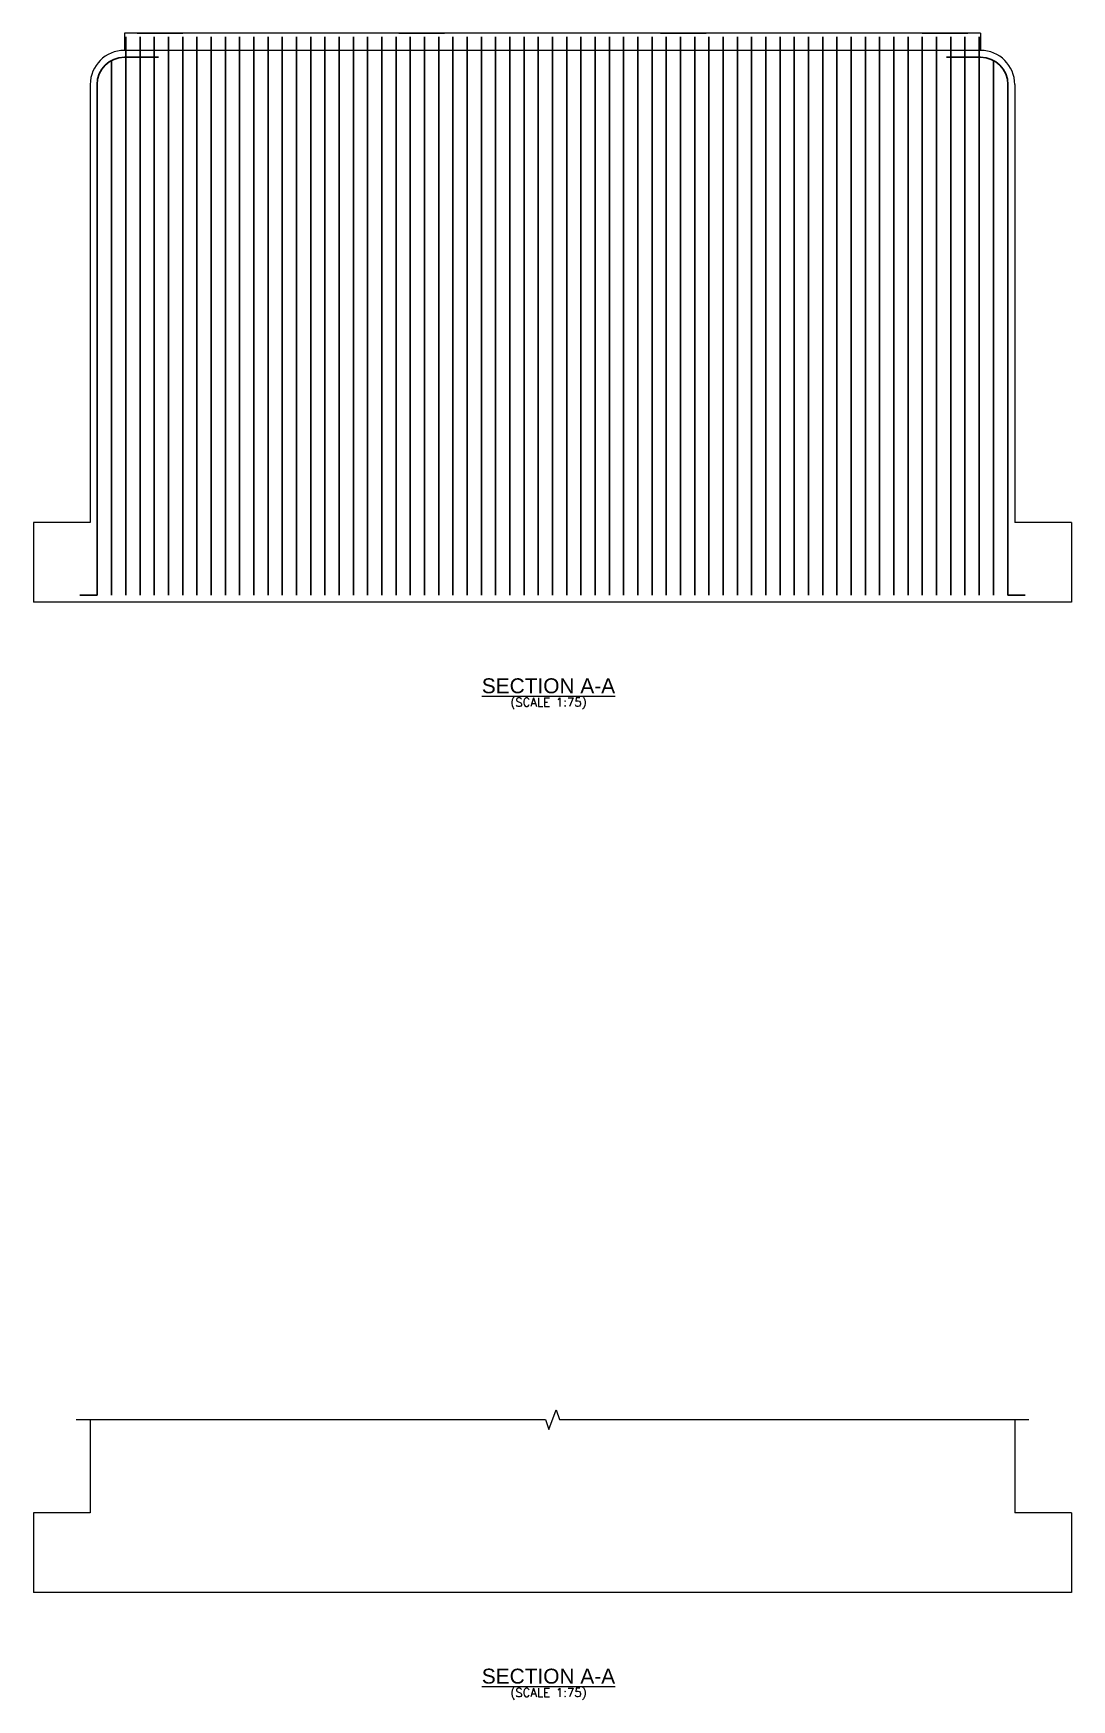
# Model space of a CAD drawing. Extents: x 2542500 to 2835796, y -294794 to -159040.
# Drawn here: x 2542500 to 2560750, y -294794 to -265495 of the extents above; entities that cross this region are included whole.
import ezdxf
from ezdxf.enums import TextEntityAlignment as Align

# ---------------------------------------------------------------- set-up
doc = ezdxf.new("R2010")
doc.units = 0
doc.header["$LTSCALE"] = 8
doc.header["$MEASUREMENT"] = 0
for name, color, linetype, lineweight in [('CON-2', 1, 'CONTINUOUS', 30), ('P.C.C', 105, 'CONTINUOUS', 9), ('TEXT', 4, 'CONTINUOUS', 15), ('TEXT G', 7, 'CONTINUOUS', 18)]:
    doc.layers.add(name, color=color, linetype=linetype, lineweight=lineweight)
doc.styles.add('ARIEL', font='arial.ttf')
doc.styles.add('ROMANS', font='romans.shx')

msp = doc.modelspace()

# ---------------------------------------------------------------- texts
at = {"layer": 'TEXT', "color": 1, "lineweight": 13, "char_height": 262.5, "width": 7433.008, "attachment_point": 8, "style": 'ARIEL'}
for insert in [(2551553.6, -277102.1), (2551553.6, -294515.4)]:
    msp.add_mtext('{\\LSECTION A-A}', dxfattribs=dict(at, insert=insert))
at = {"layer": 'TEXT G', "style": 'ROMANS'}
for p in [(2551553.6, -277180.8), (2551553.6, -294594.1)]:
    msp.add_text('(SCALE 1:75)', height=150, dxfattribs=at).set_placement(p, align=Align.TOP_CENTER)

# ---------------------------------------------------------------- linework, layer by layer
at = {"layer": 'CON-2'}
for p, q in [((2544124.7, -265555.1), (2544124.7, -275375.1)), ((2544374.7, -265555.1), (2544374.7, -275375.1)), ((2544624.7, -265555.1), (2544624.7, -275375.1)), ((2544874.7, -265555.1), (2544874.7, -275375.1)), ((2545124.7, -265555.1), (2545124.7, -275375.1)), ((2545374.7, -265555.1), (2545374.7, -275375.1)), ((2545624.7, -265555.1), (2545624.7, -275375.1)), ((2545874.7, -265555.1), (2545874.7, -275375.1)), ((2546124.7, -265555.1), (2546124.7, -275375.1)), ((2546374.7, -265555.1), (2546374.7, -275375.1)), ((2546624.7, -265555.1), (2546624.7, -275375.1)), ((2546874.7, -265555.1), (2546874.7, -275375.1)), ((2547124.7, -265555.1), (2547124.7, -275375.1)), ((2547374.7, -265555.1), (2547374.7, -275375.1)), ((2547624.7, -265555.1), (2547624.7, -275375.1)), ((2547874.7, -265555.1), (2547874.7, -275375.1)), ((2548124.7, -265555.1), (2548124.7, -275375.1)), ((2548374.7, -265555.1), (2548374.7, -275375.1)), ((2548624.7, -265555.1), (2548624.7, -275375.1)), ((2548874.7, -265555.1), (2548874.7, -275375.1)), ((2549124.7, -265555.1), (2549124.7, -275375.1)), ((2549374.7, -265555.1), (2549374.7, -275375.1)), ((2549624.7, -265555.1), (2549624.7, -275375.1)), ((2549874.7, -265555.1), (2549874.7, -275375.1)), ((2550124.7, -265555.1), (2550124.7, -275375.1)), ((2550374.7, -265555.1), (2550374.7, -275375.1)), ((2550624.7, -265555.1), (2550624.7, -275375.1)), ((2550874.7, -265555.1), (2550874.7, -275375.1)), ((2551124.7, -265555.1), (2551124.7, -275375.1)), ((2551374.7, -265555.1), (2551374.7, -275375.1)), ((2551624.7, -265555.1), (2551624.7, -275375.1)), ((2551874.7, -265555.1), (2551874.7, -275375.1)), ((2552124.7, -265555.1), (2552124.7, -275375.1)), ((2552374.7, -265555.1), (2552374.7, -275375.1)), ((2552624.7, -265555.1), (2552624.7, -275375.1)), ((2552874.7, -265555.1), (2552874.7, -275375.1)), ((2553124.7, -265555.1), (2553124.7, -275375.1)), ((2553374.7, -265555.1), (2553374.7, -275375.1)), ((2553624.7, -265555.1), (2553624.7, -275375.1)), ((2553874.7, -265555.1), (2553874.7, -275375.1)), ((2554124.7, -265555.1), (2554124.7, -275375.1)), ((2554374.7, -265555.1), (2554374.7, -275375.1)), ((2554624.7, -265555.1), (2554624.7, -275375.1)), ((2554874.7, -265555.1), (2554874.7, -275375.1)), ((2555124.7, -265555.1), (2555124.7, -275375.1)), ((2555374.7, -265555.1), (2555374.7, -275375.1)), ((2555624.7, -265555.1), (2555624.7, -275375.1)), ((2555874.7, -265555.1), (2555874.7, -275375.1)), ((2556124.7, -265555.1), (2556124.7, -275375.1)), ((2556374.7, -265555.1), (2556374.7, -275375.1)), ((2556624.7, -265555.1), (2556624.7, -275375.1)), ((2556874.7, -265555.1), (2556874.7, -275375.1)), ((2557124.7, -265555.1), (2557124.7, -275375.1)), ((2557374.7, -265555.1), (2557374.7, -275375.1)), ((2557624.7, -265555.1), (2557624.7, -275375.1)), ((2557874.7, -265555.1), (2557874.7, -275375.1)), ((2558124.7, -265555.1), (2558124.7, -275375.1)), ((2558374.7, -265555.1), (2558374.7, -275375.1)), ((2558624.7, -265555.1), (2558624.7, -275375.1)), ((2558874.7, -265555.1), (2558874.7, -275375.1)), ((2559124.7, -265555.1), (2559124.7, -275375.1)), ((2543874.7, -265971.1), (2543874.7, -275375.1)), ((2544699.7, -265915.1), (2544099.7, -265915.1)), ((2559149.7, -265915.1), (2558549.7, -265915.1)), ((2559374.7, -265971.1), (2559374.7, -275375.1)), ((2543619.7, -266395.1), (2543619.7, -275375.1)), ((2559629.7, -266395.1), (2559629.7, -275375.1)), ((2543619.7, -275375.1), (2543319.7, -275375.1)), ((2559929.7, -275375.1), (2559629.7, -275375.1))]:
    msp.add_line(p, q, dxfattribs=at)
for centre, start, end in [((2544099.7, -266395.1), 90, 180), ((2559149.7, -266395.1), 0, 90)]:
    msp.add_arc(centre, 480, start, end, dxfattribs=at)
at = {"layer": 'P.C.C'}
for p, q in [((2559149.7, -265495.1), (2544099.7, -265495.1)), ((2544099.7, -265495.1), (2544099.7, -265795.1)), ((2544324.7, -265495.1), (2545124.7, -265495.1)), ((2548924.7, -265495.1), (2549724.7, -265495.1)), ((2553524.7, -265495.1), (2554324.7, -265495.1)), ((2558124.7, -265495.1), (2558924.7, -265495.1)), ((2559149.7, -265495.1), (2559149.7, -265795.1)), ((2559149.7, -265795.1), (2544099.7, -265795.1)), ((2543499.7, -266395.1), (2543499.7, -274095.1)), ((2559749.7, -266395.1), (2559749.7, -274095.1)), ((2543499.7, -274095.1), (2542499.7, -274095.1)), ((2542499.7, -274095.1), (2542499.7, -275495.1)), ((2560749.7, -274095.1), (2559749.7, -274095.1)), ((2560749.7, -274095.1), (2560749.7, -275495.1)), ((2560749.7, -275495.1), (2542499.7, -275495.1)), ((2543499.7, -289869.2), (2543499.7, -291508.3)), ((2559749.7, -289869.2), (2559749.7, -291508.3)), ((2543499.7, -291508.3), (2542499.7, -291508.3)), ((2542499.7, -291508.3), (2542499.7, -292908.3)), ((2560749.7, -291508.3), (2559749.7, -291508.3)), ((2560749.7, -291508.3), (2560749.7, -292908.3)), ((2560749.7, -292908.3), (2542499.7, -292908.3))]:
    msp.add_line(p, q, dxfattribs=at)
msp.add_lwpolyline([(2543249.7, -289869.2), (2551499.7, -289869.2), (2551562.2, -290040.9), (2551687.2, -289697.4), (2551749.7, -289869.2), (2559999.7, -289869.2)], dxfattribs=at)
for centre, start, end in [((2544099.7, -266395.1), 90, 180), ((2559149.7, -266395.1), 0, 90)]:
    msp.add_arc(centre, 600, start, end, dxfattribs=at)

msp.set_redraw_order([(e.dxf.handle, doc.entitydb.next_handle()) for e in msp.query("TEXT MTEXT ATTDEF DIMENSION ARC_DIMENSION")])  # texts and dimensions are drawn at this point

doc.saveas('drawing.dxf')
